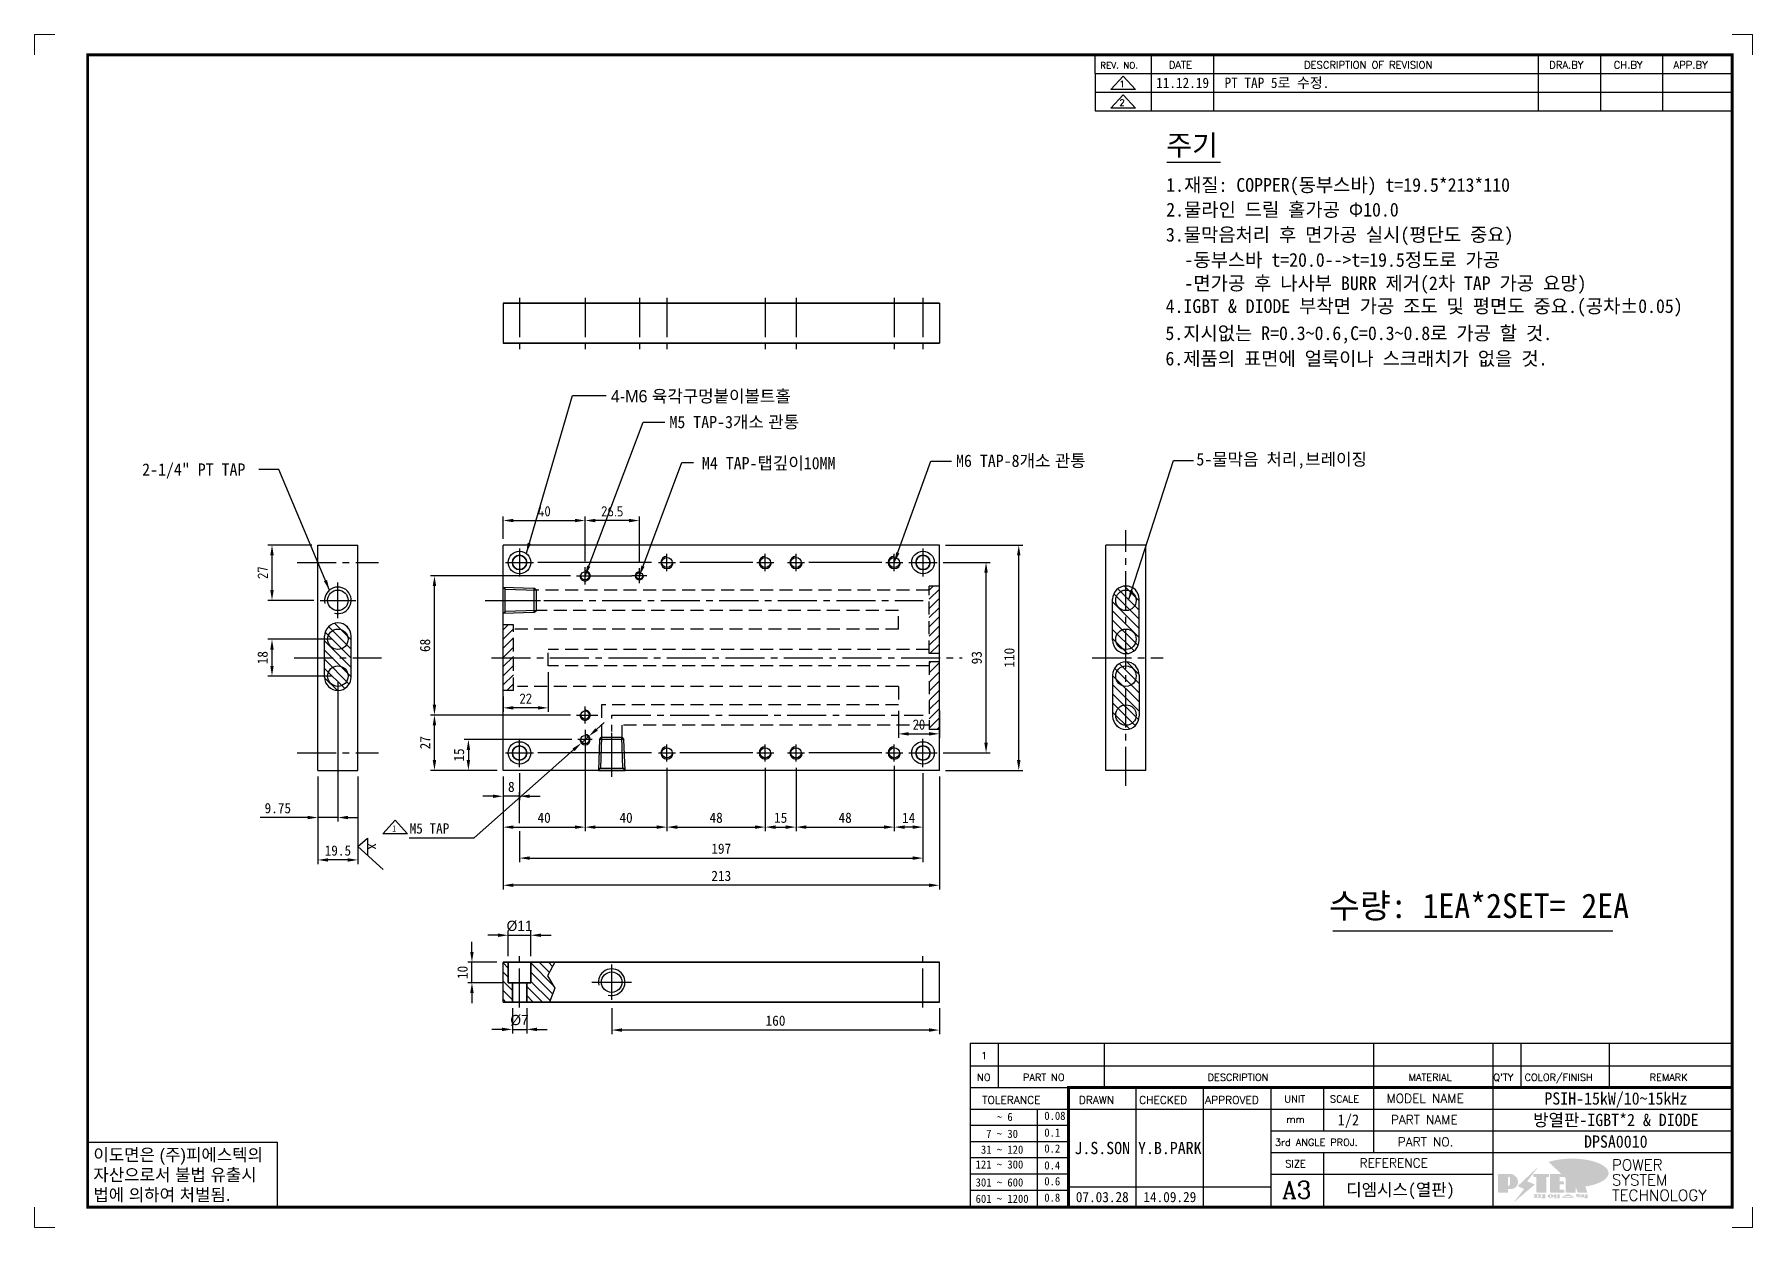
# Model space of a CAD drawing. Header units: millimetres. Extents: x 24815 to 37207, y -9299 to 5469.
# Drawn here: x 25903 to 26742, y -3979 to -3396 of the extents above; entities that cross this region are included whole.
import ezdxf
from ezdxf.enums import TextEntityAlignment as Align

# ---------------------------------------------------------------- set-up
doc = ezdxf.new("R2010")
doc.units = ezdxf.units.MM
for name, pattern in [('CENTER', [50.8, 31.75, -6.35, 6.35, -6.35]), ('CENTER2', [28.575, 19.05, -3.175, 3.175, -3.175]), ('CENTERX2', [101.6, 63.5, -12.7, 12.7, -12.7]), ('HIDDENX2', [19.05, 12.7, -6.35])]:
    doc.linetypes.add(name, pattern=pattern)
for name, color, linetype in [('CENTER', 1, 'CENTER'), ('CL', 1, 'CENTER'), ('FL', 3, 'Continuous'), ('FORMAT-1', 7, 'Continuous'), ('line', 3, 'Continuous')]:
    doc.layers.add(name, color=color, linetype=linetype)
doc.styles.add('h1', font='')
doc.styles.add('HAN', font='')
doc.styles.add('RC', font='ROMANC.SHX')
doc.styles.add('ROMANT', font='romant')
doc.styles.add('RT', font='ROMANT.SHX', dxfattribs={"oblique": 15})
doc.styles.get("Standard").update_dxf_attribs({"font": 'ISOCP.SHX', "bigfont": 'WHGTXT.SHX'})
doc.styles.get('h1').set_extended_font_data('New Gulim')
doc.styles.get('HAN').set_extended_font_data('GulimChe')
doc.dimstyles.new('PSTEK-2', dxfattribs={"dimtxt": 5, "dimasz": 5, "dimexe": 2, "dimexo": 3, "dimgap": 2, "dimtad": 1, "dimtoh": 1, "dimrnd": 0.05, "dimdsep": 46, "dimtxsty": 'Standard', "dimcen": 0, "dimclrt": 3, "dimadec": 1, "dimazin": 2, "dimtfac": 1, "dimtmove": 0, "dimatfit": 3, "dimfxl": 0, "dimtolj": 1, "dimtzin": 0, "dimarcsym": 0})

msp = doc.modelspace()

# ---------------------------------------------------------------- texts
at = {"color": 3, "style": 'HAN'}
for s, height, p in [('주기', 10.08, (26455.367, -3455.333)), ('1.재질: COPPER(동부스바) t=19.5*213*110', 6.72, (26455.367, -3473.049)), ('2.물라인 드릴 홀가공 Φ10.0', 6.72, (26455.367, -3485.113)), ('3.물막음처리 후 면가공 실시(평단도 중요)', 6.72, (26455.248, -3497.32)), ('-동부스바 t=20.0-->t=19.5정도로 가공', 6.72, (26464.291, -3509.624)), ('-면가공 후 나사부 BURR 제거(2차 TAP 가공 요망) ', 6.72, (26464.291, -3521.038)), ('4.IGBT & DIODE 부착면 가공 조도 및 평면도 중요.(공차%%P0.05)', 6.72, (26455.095, -3532.197)), ('5.지시없는 R=0.3~0.6,C=0.3~0.8로 가공 할 것.', 6.72, (26454.981, -3545.425)), ('6.제품의 표면에 얼룩이나 스크래치가 없을 것.', 6.72, (26454.981, -3557.797)), ('2-1/4" PT TAP', 6, (25955.332, -3611.63)), ('5-물막음 처리,브레이징', 6, (26470.076, -3606.629))]:
    msp.add_text(s, height=height, dxfattribs=at).set_placement(p)
at = {"color": 2, "style": 'HAN'}
for s, height, p in [('1', 3, (26077.353, -3785.379)), ('수량: 1EA*2SET= 2EA', 12, (26534.89, -3827.628))]:
    msp.add_text(s, height=height, dxfattribs=at).set_placement(p)
at = {"color": 3, "style": 'HAN'}
msp.add_text('x', height=5, rotation=90, dxfattribs=at).set_placement((26069.512, -3794.277))
at = {"color": 3, "char_height": 6, "attachment_point": 1, "style": 'HAN'}
for s, insert, width in [('{\\fGulim|b0|i0|c129|p49;4-M6 육각구멍붙이볼트홀}', (26184.195, -3569.822), 114.08874), ('M5 TAP-3{\\fGulim|b0|i0|c129|p49;개소 관통}', (26212.794, -3582.439), 84.23072), ('M4 TAP-탭깊이10MM', (26228.649, -3602.533), 84.23072), ('M6 TAP-8{\\fGulim|b0|i0|c129|p49;개소 관통}', (26352.723, -3601.339), 84.23072)]:
    msp.add_mtext(s, dxfattribs=dict(at, insert=insert, width=width))
at = {"color": 3, "insert": (26238.097, -3793.78), "char_height": 5, "attachment_point": 5, "style": 'HAN'}
msp.add_mtext('\\A1;197', dxfattribs=at)

# ---------------------------------------------------------------- blocks, each defined once
blk = doc.blocks.new('t3')
for p, q in [((0, 15.88), (46.25, 15.88)), ((0, 15.88), (0, 0)), ((46.25, 15.88), (46.25, 0)), ((0, 0), (46.25, 0))]:
    blk.add_line(p, q)
at = {"color": 1, "style": 'h1'}
for s, p in [('이도면은 (주)피에스텍의', (1.4, 11.29)), ('자산으로서 불법 유출시', (1.4, 6.41)), ('법에 의하여 처벌됨.', (1.4, 1.52))]:
    blk.add_text(s, height=3, dxfattribs=at).set_placement(p)
blk = doc.blocks.new('new LOGO')
at = {"layer": 'line'}
h = blk.add_hatch(color=1, dxfattribs=at)
h.paths.add_polyline_path([(41.5, 16.4), (54.3, 16.4, 1), (54.3, 82.9), (0, 82.9), (0, -0.1), (41.5, -0.1)])
h.paths.add_polyline_path([(41.5, 27.9), (41.5, 71.9), (43.6, 71.9, -0.414214), (54.6, 60.9), (54.6, 38.9, -0.414214), (43.6, 27.9)], flags=16)
h.paths.add_polyline_path([(214.7, 71.9), (227.5, 71.9), (227.5, 82.9), (159.7, 82.9), (159.7, 71.9), (172.5, 71.9), (172.5, -0.1), (214.7, -0.1)])
h.paths.add_polyline_path([(276, 37.4), (294.8, 37.4), (294.8, 49.1), (276, 49.1), (276, 71.9), (294.8, 71.9), (294.8, 82.9), (234.5, 82.9), (234.5, -0.1), (297, -0.1), (297, 10.9), (276, 10.9)])
h.paths.add_polyline_path([(347.2, 35.2), (359.7, -0.1), (400.5, -0.1), (379.6, 66.8), (399.7, 82.9), (380.6, 82.9), (347.2, 61.6), (347.2, 82.9), (305.5, 82.9), (305.5, -0.1), (347.2, -0.1)])
h = blk.add_hatch(color=250, dxfattribs=at)
h.paths.add_polyline_path([(44.5, 69.4), (46.6, 69.4, -0.129793), (52, 68, 0.221832), (43.6, 71.9), (41.5, 71.9), (41.5, 27.9), (43.6, 27.9, 0.02048), (44.5, 28)], flags=17)
h.paths.add_polyline_path([(44.5, 13.9), (57.3, 13.9, 0.72362), (77.1, 73.9, -0.679777), (54.3, 16.4), (41.5, 16.4), (41.5, -0.1), (3, -0.1), (3, -2.6), (44.5, -2.6)])
h.paths.add_polyline_path([(117.9, 14.2), (71.5, -44.4), (77.1, -39.6), (120.8, 15.6), (92, 28.9), (173.3, 106), (177.5, 111.4), (89.1, 27.6)])
h.paths.add_polyline_path([(162.7, 71.9), (162.7, 69.4), (172.5, 69.4), (172.5, 71.9)], flags=17)
h.paths.add_polyline_path([(217.7, 69.4), (230.5, 69.4), (230.5, 80.4), (227.5, 80.4), (227.5, 71.9), (214.7, 71.9), (214.7, -0.1), (175.5, -0.1), (175.5, -2.6), (217.7, -2.6)])
h.paths.add_polyline_path([(297.8, 46.6), (294.8, 46.6), (294.8, 37.4), (276, 37.4), (276, 10.9), (279, 10.9), (279, 34.9), (297.8, 34.9)])
h.paths.add_polyline_path([(300, 8.4), (297, 8.4), (297, -0.1), (237.5, -0.1), (237.5, -2.6), (300, -2.6)])
h.paths.add_polyline_path([(297.8, 80.4), (294.8, 80.4), (294.8, 71.9), (276, 71.9), (276, 49.1), (279, 49.1), (279, 69.4), (297.8, 69.4)])
h.paths.add_polyline_path([(350.2, 80.4), (347.2, 80.4), (347.2, 61.6), (350.2, 63.5)])
h.paths.add_polyline_path([(350.2, 26.7), (347.2, 35.2), (347.2, -0.1), (308.5, -0.1), (308.5, -2.6), (350.2, -2.6)])
h.paths.add_polyline_path([(402.7, 80.4), (396.5, 80.4), (379.6, 66.8), (400.5, -0.1), (361.8, -0.1), (362.7, -2.6), (403.5, -2.6), (382.6, 64.3)])
blk.add_hatch(color=5, dxfattribs=at).paths.add_polyline_path([(166.3, 35), (131, 49), (180.4, 112.7), (92, 28.9), (120.8, 15.6), (74.4, -43)])
h = blk.add_hatch(color=253, dxfattribs=at)
edge = h.paths.add_edge_path()
edge.add_ellipse((333.9, 86.4), major_axis=(-165.9, 0), ratio=0.39426, start_angle=111.51268, end_angle=334.46902)
edge.add_ellipse((314.1, 81.2), major_axis=(-153.7, 0), ratio=0.40699, start_angle=121.30662, end_angle=327.74369, ccw=False)
edge.add_line((394, 27.8), (394.7, 25.6))
h = blk.add_hatch(color=250, dxfattribs=at)
edge = h.paths.add_edge_path()
edge.add_ellipse((237.8, -17.6), major_axis=(-14.3, 0), ratio=0.526336, start_angle=192.2456, end_angle=269.07481)
edge.add_line((238.1, -10.1), (237.6, -10.1))
edge.add_ellipse((237.8, -17.6), major_axis=(-14.3, 0), ratio=0.526336, start_angle=270.92519, end_angle=449.07481)
edge.add_line((237.6, -25.1), (238.1, -25.1))
edge.add_ellipse((237.8, -17.6), major_axis=(-14.3, 0), ratio=0.526336, start_angle=450.92519, end_angle=527.7544)
edge.add_line((251.7, -19.2), (254.1, -19.2))
edge.add_line((254.1, -19.2), (254.1, -27.1))
edge.add_line((254.1, -27.1), (263.1, -27.1))
edge.add_line((263.1, -27.1), (263.1, -10.1))
edge.add_line((263.1, -10.1), (254.1, -10.1))
edge.add_line((254.1, -10.1), (254.1, -16))
edge.add_line((254.1, -16), (251.7, -16))
h.paths.add_polyline_path([(241, -16.4), (241, -18.7, -1), (234.4, -18.7), (234.4, -16.4, -1)], flags=16)
h.paths.add_polyline_path([(278.2, -10.1), (268.1, -10.1), (268.1, -27.1), (278.2, -27.1)])
h.paths.add_polyline_path([(310.3, -10.1), (310.3, -11.1, -0.157169), (289.3, -17.5), (294, -19.9, 0.128407), (316.3, -15.9, 0.128407), (338.6, -19.9), (343.3, -17.5, -0.157169), (322.2, -11.1), (322.2, -10.1)])
h.paths.add_polyline_path([(342.1, -25.1), (342.1, -22.3), (290.4, -22.3), (290.4, -25.1)])
h.paths.add_polyline_path([(352, -10.1), (352, -16.2, 0.414214), (354, -18.2), (378.7, -18.2), (378.7, -19.6), (390.2, -19.6), (390.2, -10.1), (378.7, -10.1), (378.7, -13.6), (374.7, -13.6), (374.7, -15.1), (378.7, -15.1), (378.7, -16.2), (364.7, -16.2), (364.7, -15.1), (371.2, -15.1), (371.2, -13.6), (364.7, -13.6), (364.7, -12.6), (374.7, -12.6), (374.7, -10.1)])
h.paths.add_polyline_path([(393.8, -10.1), (393.8, -19.6), (405, -19.6), (405, -10.1)])
h.paths.add_polyline_path([(405, -27.1), (405, -20.9), (356.8, -20.9), (356.8, -23), (391.8, -23), (391.8, -27.1)])
h.paths.add_polyline_path([(200.4, -10.1), (200.4, -22.3), (193.2, -22.3), (193.2, -12.6), (196.6, -12.6), (196.6, -10.1), (161, -10.1), (161, -12.6), (164.5, -12.6), (164.5, -22.3), (161, -22.3), (161, -25.1), (200.4, -25.1), (200.4, -27.1), (213.9, -27.1), (213.9, -10.1)])
h.paths.add_polyline_path([(182, -12.6), (175.6, -12.6), (175.6, -22.3), (182, -22.3)], flags=17)
blk = doc.blocks.new('format-3')
at = {"color": 3, "lineweight": 9}
for p, q in [((0, 286.3), (0, 291.3)), ((5, 291.3), (0, 291.3)), ((414.5, 291.3), (419.5, 291.3)), ((419.5, 286.3), (419.5, 291.3)), ((0, 5), (0, 0)), ((419.5, 5), (419.5, 0)), ((5, 0), (0, 0)), ((414.5, 0), (419.5, 0))]:
    blk.add_line(p, q, dxfattribs=at)
at = {"color": 180}
for p, q in [((258.97, 281.75), (258.97, 286.3)), ((272.71, 281.75), (272.71, 286.3)), ((287.94, 281.75), (287.94, 286.3)), ((367.22, 281.75), (367.22, 286.3)), ((382.45, 281.75), (382.45, 286.3)), ((397.61, 281.75), (397.61, 286.3)), ((258.97, 281.75), (414.5, 281.75)), ((228.5, 39.49), (228.5, 5)), ((228.5, 39.49), (414.5, 39.49)), ((235.29, 39.49), (235.29, 34.21)), ((261.24, 34.21), (261.24, 39.49)), ((326.9, 39.49), (326.9, 34.21)), ((356.11, 39.49), (356.11, 34.21)), ((362.93, 39.49), (362.93, 34.21)), ((384.48, 39.49), (384.48, 34.21)), ((228.5, 34.21), (252.48, 34.21)), ((268.96, 5), (268.96, 34.21)), ((285.45, 5), (285.45, 34.21)), ((301.94, 5), (301.94, 34.21)), ((314.72, 34.21), (314.72, 23.65)), ((326.9, 34.21), (326.9, 18.37)), ((356.11, 34.21), (356.11, 5)), ((228.5, 28.93), (252.48, 28.93)), ((244.89, 5.23), (244.89, 28.93)), ((252.48, 28.93), (414.5, 28.93)), ((228.5, 24.98), (252.48, 24.98)), ((228.5, 21.03), (252.48, 21.03)), ((301.94, 23.65), (414.5, 23.65)), ((228.5, 17.08), (252.48, 17.08)), ((301.94, 18.37), (414.5, 18.37)), ((314.72, 18.37), (314.72, 5)), ((228.5, 13.13), (252.48, 13.13)), ((301.94, 13.09), (356.11, 13.09)), ((228.5, 9.18), (252.48, 9.18)), ((252.48, 9.95), (301.94, 9.95))]:
    blk.add_line(p, q, dxfattribs=at)
at = {"const_width": 0.7}
blk.add_lwpolyline([(252.48, 5), (252.48, 34.21), (414.5, 34.21)], dxfattribs=at)
at = {"layer": 'FORMAT-1', "const_width": 0.7}
blk.add_lwpolyline([(13, 5), (13, 286.3), (414.5, 286.3), (414.5, 5)], close=True, dxfattribs=at)
blk.add_blockref('t3', (13, 5))
at = {"xscale": 0.05400000000000027, "yscale": 0.05400000000000027, "zscale": 0.05400000000000027}
blk.add_blockref('new LOGO', (357.35, 8.65), dxfattribs=at)
at = {"color": 2}
for s, height, style, p in [('REV. NO.', 1.56, 'RC', (260.23, 282.95)), ('DATE', 1.788, 'RC', (276.95, 282.94)), ('DESCRIPTION OF REVISION', 1.7875, 'RC', (309.98, 282.94)), ('DRA.BY', 1.788, 'RC', (369.83, 282.94)), ('CH.BY', 1.788, 'RC', (385.59, 282.94)), ('APP.BY', 1.788, 'RC', (400.18, 282.94)), ('COLOR/FINISH', 1.7424, 'RC', (363.8, 35.83)), ('NO', 1.742, 'RC', (230.16, 35.83)), ('PART NO', 1.742, 'RC', (241.36, 35.83)), ('DESCRIPTION', 1.7424, 'RC', (286.43, 35.83)), ('MATERIAL', 1.742, 'RC', (335.52, 35.83)), ("Q'TY", 1.742, 'RC', (356.17, 35.83)), ('REMARK', 1.742, 'RC', (394.37, 35.83)), (' TOLERANCE', 1.9, 'RC', (230.11, 30.22)), ('DRAWN', 1.9, 'RC', (255, 30.22)), ('CHECKED', 1.9, 'RC', (269.71, 30.22)), ('APPROVED', 1.9, 'RC', (285.8, 30.22)), ('UNIT', 1.742, 'RC', (305.19, 30.55)), ('SCALE', 1.742, 'RC', (316.32, 30.55)), ('MODEL NAME', 2.178, 'RC', (330.12, 30.46)), ('    ~ 6', 2, 'HAN', (229.8, 26.03)), ('0.08', 2, 'HAN', (246.57, 26.31)), ('mm', 1.742, 'RC', (305.67, 25.56)), ('PART NAME', 2.178, 'RC', (331.17, 25.24)), ('  7 ~ 30', 2, 'HAN', (229.8, 21.91)), ('0.1', 2, 'HAN', (246.57, 22.2)), ('3rd ANGLE PROJ.', 1.7424, 'RC', (302.87, 19.97)), ('PART NO.', 2.178, 'RC', (332.84, 19.85)), (' 31 ~ 120', 2, 'HAN', (229.8, 18.04)), ('0.2', 2, 'HAN', (246.57, 18.32)), ('REFERENCE', 2.178, 'RC', (323.52, 14.69)), ('121 ~ 300', 2, 'HAN', (229.8, 14.42)), ('0.4', 2, 'HAN', (246.57, 14.2)), ('SIZE', 1.742, 'RC', (305.39, 14.71)), ('301 ~ 600', 2, 'HAN', (229.8, 10.04)), ('0.6', 2, 'HAN', (246.57, 10.32)), ('601 ~ 1200', 2, 'HAN', (229.8, 6.05)), ('0.8', 2, 'HAN', (246.57, 6.33))]:
    blk.add_text(s, height=height, dxfattribs=dict(at, style=style)).set_placement(p)
at = {"style": 'ROMANT'}
for s, p in [('POWER', (385.15, 13.96)), ('SYSTEM', (385.15, 10.31)), ('TECHNOLOGY', (385.15, 6.56))]:
    blk.add_text(s, height=2.7, dxfattribs=at).set_placement(p)
at = {"color": 2, "lineweight": 25, "style": 'RC'}
blk.add_text('A3', height=4.182, dxfattribs=at).set_placement((304.61, 7.14))
at = {"style": 'HAN'}
for tag, height, p in [('MODEL-NAME', 3, (386.1, 31.53)), ('SCALE', 2.7, (320.81, 26.29)), ('PART-NAME', 3, (386.1, 26.29)), ('CH-BY', 3, (277.21, 19.44)), ('PART-NO', 3, (386.1, 21.01)), ('DRA-BY', 3, (260.72, 19.44)), ('APP-BY', 3, (293.7, 19.44)), ('DRA-DATE', 2.5, (260.72, 7.47)), ('CH-DATE', 2.5, (277.21, 7.47)), ('APP-DATE', 2.5, (293.7, 7.47)), ('관련업체', 3, (333.52, 9.26))]:
    blk.add_attdef(tag, text='', height=height, dxfattribs=at).set_placement(p, align=Align.MIDDLE_CENTER)
blk = doc.blocks.new('no3')
at = {"color": 180}
for p, q in [((0, 5.5), (0, 0)), ((0, 5.5), (186, 5.5)), ((6.79, 5.5), (6.79, 0)), ((32.74, 0.11), (32.74, 5.5)), ((98.4, 5.5), (98.4, 0)), ((127.61, 5.5), (127.61, 0)), ((134.43, 5.5), (134.43, 0)), ((155.98, 5.5), (155.98, 0))]:
    blk.add_line(p, q, dxfattribs=at)
at = {"color": 2, "style": 'HAN'}
for tag, p in [('PART-NO', (19.76, 2.75)), ('MATERIAL', (111.38, 2.75)), ("Q'TY", (131.02, 2.75)), ('COLOR/FINISH', (145.2, 2.75)), ('REMARK', (170.76, 2.75))]:
    blk.add_attdef(tag, text='', height=2.9, dxfattribs=at).set_placement(p, align=Align.MIDDLE_CENTER)
blk.add_attdef('DESCRIPTION', text='', height=2.9, dxfattribs=at).set_placement((34.51, 2.75), align=Align.MIDDLE_LEFT)
at = {"color": 2, "style": 'RT', "oblique": 15}
blk.add_attdef('NO', text='', height=1.74, dxfattribs=at).set_placement((3.38, 2.51), align=Align.MIDDLE_CENTER)
blk = doc.blocks.new('re3')
at = {"color": 180}
for p, q in [((0, 0), (0, -4.55)), ((6.87, -0.64), (3.86, -3.91)), ((9.88, -3.91), (3.86, -3.91)), ((6.87, -0.64), (9.88, -3.91)), ((13.74, -4.55), (13.74, 0)), ((28.97, -4.55), (28.97, 0)), ((108.25, -4.55), (108.25, 0)), ((123.49, -4.55), (123.49, 0)), ((138.64, -4.55), (138.64, 0)), ((0, -4.55), (155.53, -4.55))]:
    blk.add_line(p, q, dxfattribs=at)
at = {"color": 2, "style": 'RC', "oblique": 15}
blk.add_attdef('REV.NO', text='', height=1.56, dxfattribs=at).set_placement((6.59, -2.56), align=Align.MIDDLE_CENTER)
blk.add_attdef('-1', text='', height=1.56, dxfattribs=at).set_placement((9.37, -1.66), align=Align.MIDDLE_LEFT)
at = {"color": 2, "style": 'HAN'}
for tag, p in [('REV.-DATE', (21.36, -2.28)), ('DRA.BY', (115.87, -2.28)), ('CH.BY', (131.07, -2.28)), ('APP.BY', (147.09, -2.28))]:
    blk.add_attdef(tag, text='', height=2.5, dxfattribs=at).set_placement(p, align=Align.MIDDLE_CENTER)
blk.add_attdef('DESCRIPTION-OF-REVISION', text='', height=2.5, dxfattribs=at).set_placement((31.61, -2.28), align=Align.MIDDLE_LEFT)
blk = doc.blocks.new('345HB45B656')
at = {"color": 1, "linetype": 'CENTER', "ltscale": 3}
blk.add_line((10374.84, 3600.27), (10353.37, 3600.27), dxfattribs=at)
for p, q in [((10356.66, 3606.27), (10355.44, 3605.24)), ((10355.44, 3605.24), (10355.44, 3595.27)), ((10356.66, 3606.27), (10371.66, 3606.77)), ((10356.66, 3594.27), (10356.66, 3606.27)), ((10370.66, 3606.71), (10370.66, 3593.84)), ((10371.66, 3606.77), (10371.66, 3593.77)), ((10355.44, 3595.27), (10356.66, 3594.27)), ((10371.66, 3593.77), (10356.66, 3594.27))]:
    blk.add_line(p, q)
at = {"color": 3}
for p, q in [((10355.44, 3605.24), (10370.66, 3605.71)), ((10371.66, 3606.77), (10370.66, 3605.71)), ((10370.66, 3594.84), (10355.44, 3595.31)), ((10370.66, 3594.84), (10371.66, 3593.77))]:
    blk.add_line(p, q, dxfattribs=at)
blk = doc.blocks.new('*D630')
at = {"color": 0, "lineweight": -2}
for p, q in [((26136.1, -3871.68), (26136.1, -3883.99)), ((26143.1, -3871.68), (26143.1, -3883.99)), ((26131.1, -3881.99), (26126.1, -3881.99)), ((26136.1, -3881.99), (26143.1, -3881.99)), ((26148.1, -3881.99), (26153.1, -3881.99))]:
    blk.add_line(p, q, dxfattribs=at)
at = {"color": 0}
for points in [[(26131.1, -3881.15), (26131.1, -3882.82), (26136.1, -3881.99)], [(26148.1, -3881.15), (26148.1, -3882.82), (26143.1, -3881.99)]]:
    blk.add_solid(points, dxfattribs=at)
at = {"layer": 'Defpoints', "color": 0}
for p in [(26136.1, -3868.68), (26143.1, -3868.68), (26143.1, -3881.99)]:
    blk.add_point(p, dxfattribs=at)
at = {"color": 3, "insert": (26139.6, -3877.49), "char_height": 5, "attachment_point": 5, "style": 'HAN'}
blk.add_mtext('\\A1;{\\f??|b0|i0|c0|p49;%%C7}', dxfattribs=at)
blk = doc.blocks.new('*D657')
at = {"color": 0, "lineweight": -2}
for p, q in [((26116.36, -3844.18), (26116.36, -3839.18)), ((26128.59, -3849.18), (26114.36, -3849.18)), ((26116.36, -3859.18), (26116.36, -3849.18)), ((26131.11, -3859.18), (26114.36, -3859.18)), ((26116.36, -3864.18), (26116.36, -3869.18))]:
    blk.add_line(p, q, dxfattribs=at)
at = {"color": 0}
for points in [[(26115.52, -3844.18), (26117.19, -3844.18), (26116.36, -3849.18)], [(26115.52, -3864.18), (26117.19, -3864.18), (26116.36, -3859.18)]]:
    blk.add_solid(points, dxfattribs=at)
at = {"layer": 'Defpoints', "color": 0}
for p in [(26116.36, -3849.18), (26131.59, -3849.18), (26134.11, -3859.18)]:
    blk.add_point(p, dxfattribs=at)
at = {"color": 3, "insert": (26111.79, -3854.18), "char_height": 5, "attachment_point": 5, "rotation": 90, "style": 'HAN'}
blk.add_mtext('\\A1;10', dxfattribs=at)
blk = doc.blocks.new('*D631')
at = {"color": 0, "lineweight": -2}
for p, q in [((26134.1, -3846.18), (26134.1, -3834.02)), ((26145.1, -3846.18), (26145.1, -3834.02)), ((26129.1, -3836.02), (26124.1, -3836.02)), ((26134.1, -3836.02), (26145.1, -3836.02)), ((26150.1, -3836.02), (26155.1, -3836.02))]:
    blk.add_line(p, q, dxfattribs=at)
at = {"color": 0}
for points in [[(26129.1, -3835.18), (26129.1, -3836.85), (26134.1, -3836.02)], [(26150.1, -3835.18), (26150.1, -3836.85), (26145.1, -3836.02)]]:
    blk.add_solid(points, dxfattribs=at)
at = {"layer": 'Defpoints', "color": 0}
for p in [(26145.1, -3836.02), (26134.1, -3849.18), (26145.1, -3849.18)]:
    blk.add_point(p, dxfattribs=at)
at = {"color": 3, "insert": (26139.6, -3831.52), "char_height": 5, "attachment_point": 5, "style": 'HAN'}
blk.add_mtext('\\A1;{\\f??|b0|i0|c0|p49;%%C11}', dxfattribs=at)
blk = doc.blocks.new('*D658')
at = {"color": 0, "lineweight": -2}
for p, q in [((26184.59, -3871.68), (26184.59, -3884.32)), ((26344.59, -3871.68), (26344.59, -3884.32)), ((26339.59, -3882.32), (26189.59, -3882.32))]:
    blk.add_line(p, q, dxfattribs=at)
at = {"color": 0}
for points in [[(26189.59, -3881.48), (26189.59, -3883.15), (26184.59, -3882.32)], [(26339.59, -3881.48), (26339.59, -3883.15), (26344.59, -3882.32)]]:
    blk.add_solid(points, dxfattribs=at)
at = {"layer": 'Defpoints', "color": 0}
for p in [(26184.59, -3868.68), (26344.59, -3868.68), (26184.59, -3882.32)]:
    blk.add_point(p, dxfattribs=at)
at = {"color": 3, "insert": (26264.59, -3877.75), "char_height": 5, "attachment_point": 5, "style": 'HAN'}
blk.add_mtext('\\A1;160', dxfattribs=at)
blk = doc.blocks.new('*D632')
at = {"color": 0, "lineweight": -2}
for p, q in [((26171.61, -3747.7), (26171.61, -3785.23)), ((26211.6, -3754.2), (26211.6, -3785.23)), ((26176.61, -3783.23), (26206.6, -3783.23))]:
    blk.add_line(p, q, dxfattribs=at)
at = {"color": 0}
for points in [[(26176.61, -3782.4), (26176.61, -3784.07), (26171.61, -3783.23)], [(26206.6, -3782.4), (26206.6, -3784.07), (26211.6, -3783.23)]]:
    blk.add_solid(points, dxfattribs=at)
at = {"layer": 'Defpoints', "color": 0}
for p in [(26171.61, -3744.7), (26211.6, -3751.2), (26211.6, -3783.23)]:
    blk.add_point(p, dxfattribs=at)
at = {"color": 3, "insert": (26191.61, -3778.67), "char_height": 5, "attachment_point": 5, "style": 'HAN'}
blk.add_mtext('\\A1;40', dxfattribs=at)
blk = doc.blocks.new('*D633')
at = {"color": 0, "lineweight": -2}
for p, q in [((26131.6, -3758.51), (26131.6, -3813.62)), ((26344.6, -3758.51), (26344.6, -3813.62)), ((26339.6, -3811.62), (26136.6, -3811.62))]:
    blk.add_line(p, q, dxfattribs=at)
at = {"color": 0}
for points in [[(26136.6, -3810.78), (26136.6, -3812.45), (26131.6, -3811.62)], [(26339.6, -3810.78), (26339.6, -3812.45), (26344.6, -3811.62)]]:
    blk.add_solid(points, dxfattribs=at)
at = {"layer": 'Defpoints', "color": 0}
for p in [(26131.6, -3755.51), (26344.6, -3755.51), (26131.6, -3811.62)]:
    blk.add_point(p, dxfattribs=at)
at = {"color": 3, "insert": (26238.11, -3807.05), "char_height": 5, "attachment_point": 5, "style": 'HAN'}
blk.add_mtext('\\A1;213', dxfattribs=at)
blk = doc.blocks.new('*D634')
at = {"color": 0, "lineweight": -2}
for p, q in [((26171.61, -3735.7), (26171.61, -3785.23)), ((26131.6, -3758.51), (26131.6, -3785.23)), ((26136.6, -3783.23), (26166.61, -3783.23))]:
    blk.add_line(p, q, dxfattribs=at)
at = {"color": 0}
for points in [[(26136.6, -3782.4), (26136.6, -3784.07), (26131.6, -3783.23)], [(26166.61, -3782.4), (26166.61, -3784.07), (26171.61, -3783.23)]]:
    blk.add_solid(points, dxfattribs=at)
at = {"layer": 'Defpoints', "color": 0}
for p in [(26171.61, -3732.7), (26131.6, -3755.51), (26171.61, -3783.23)]:
    blk.add_point(p, dxfattribs=at)
at = {"color": 3, "insert": (26151.61, -3778.67), "char_height": 5, "attachment_point": 5, "style": 'HAN'}
blk.add_mtext('\\A1;40', dxfattribs=at)
blk = doc.blocks.new('*D635')
at = {"color": 0, "lineweight": -2}
for p, q in [((26131.6, -3758.51), (26131.6, -3770.14)), ((26139.6, -3756.88), (26139.6, -3770.14)), ((26126.6, -3768.14), (26121.6, -3768.14)), ((26139.6, -3768.14), (26131.6, -3768.14)), ((26144.6, -3768.14), (26149.6, -3768.14))]:
    blk.add_line(p, q, dxfattribs=at)
at = {"color": 0}
for points in [[(26126.6, -3767.31), (26126.6, -3768.98), (26131.6, -3768.14)], [(26144.6, -3767.31), (26144.6, -3768.98), (26139.6, -3768.14)]]:
    blk.add_solid(points, dxfattribs=at)
at = {"layer": 'Defpoints', "color": 0}
for p in [(26131.6, -3755.51), (26139.6, -3753.88), (26131.6, -3768.14)]:
    blk.add_point(p, dxfattribs=at)
at = {"color": 3, "insert": (26135.6, -3763.59), "char_height": 5, "attachment_point": 5, "style": 'HAN'}
blk.add_mtext('\\A1;8', dxfattribs=at)
blk = doc.blocks.new('*D636')
at = {"color": 0, "lineweight": -2}
for p, q in [((26259.6, -3754.2), (26259.6, -3785.23)), ((26274.6, -3754.2), (26274.6, -3785.23)), ((26264.6, -3783.23), (26269.6, -3783.23))]:
    blk.add_line(p, q, dxfattribs=at)
at = {"color": 0}
for points in [[(26264.6, -3782.4), (26264.6, -3784.07), (26259.6, -3783.23)], [(26269.6, -3782.4), (26269.6, -3784.07), (26274.6, -3783.23)]]:
    blk.add_solid(points, dxfattribs=at)
at = {"layer": 'Defpoints', "color": 0}
for p in [(26259.6, -3751.2), (26274.6, -3751.2), (26274.6, -3783.23)]:
    blk.add_point(p, dxfattribs=at)
at = {"color": 3, "insert": (26267.1, -3778.67), "char_height": 5, "attachment_point": 5, "style": 'HAN'}
blk.add_mtext('\\A1;15', dxfattribs=at)
blk = doc.blocks.new('*D637')
at = {"color": 0, "lineweight": -2}
for p, q in [((26274.6, -3754.2), (26274.6, -3785.23)), ((26322.6, -3753.26), (26322.6, -3785.23)), ((26279.6, -3783.23), (26317.6, -3783.23))]:
    blk.add_line(p, q, dxfattribs=at)
at = {"color": 0}
for points in [[(26279.6, -3782.4), (26279.6, -3784.07), (26274.6, -3783.23)], [(26317.6, -3782.4), (26317.6, -3784.07), (26322.6, -3783.23)]]:
    blk.add_solid(points, dxfattribs=at)
at = {"layer": 'Defpoints', "color": 0}
for p in [(26322.6, -3750.26), (26274.6, -3751.2), (26322.6, -3783.23)]:
    blk.add_point(p, dxfattribs=at)
at = {"color": 3, "insert": (26298.6, -3778.67), "char_height": 5, "attachment_point": 5, "style": 'HAN'}
blk.add_mtext('\\A1;48', dxfattribs=at)
blk = doc.blocks.new('*D638')
at = {"color": 0, "lineweight": -2}
for p, q in [((26211.6, -3754.2), (26211.6, -3785.23)), ((26259.6, -3754.2), (26259.6, -3785.23)), ((26216.6, -3783.23), (26254.6, -3783.23))]:
    blk.add_line(p, q, dxfattribs=at)
at = {"color": 0}
for points in [[(26216.6, -3782.4), (26216.6, -3784.07), (26211.6, -3783.23)], [(26254.6, -3782.4), (26254.6, -3784.07), (26259.6, -3783.23)]]:
    blk.add_solid(points, dxfattribs=at)
at = {"layer": 'Defpoints', "color": 0}
for p in [(26211.6, -3751.2), (26259.6, -3751.2), (26259.6, -3783.23)]:
    blk.add_point(p, dxfattribs=at)
at = {"color": 3, "insert": (26235.6, -3778.67), "char_height": 5, "attachment_point": 5, "style": 'HAN'}
blk.add_mtext('\\A1;48', dxfattribs=at)
blk = doc.blocks.new('*D639')
at = {"color": 0, "lineweight": -2}
for p, q in [((26322.6, -3753.26), (26322.6, -3785.23)), ((26336.6, -3756.88), (26336.6, -3785.23)), ((26331.6, -3783.23), (26327.6, -3783.23))]:
    blk.add_line(p, q, dxfattribs=at)
at = {"color": 0}
for points in [[(26327.6, -3782.4), (26327.6, -3784.07), (26322.6, -3783.23)], [(26331.6, -3782.4), (26331.6, -3784.07), (26336.6, -3783.23)]]:
    blk.add_solid(points, dxfattribs=at)
at = {"layer": 'Defpoints', "color": 0}
for p in [(26322.6, -3750.26), (26336.6, -3753.88), (26322.6, -3783.23)]:
    blk.add_point(p, dxfattribs=at)
at = {"color": 3, "insert": (26329.6, -3778.67), "char_height": 5, "attachment_point": 5, "style": 'HAN'}
blk.add_mtext('\\A1;14', dxfattribs=at)
blk = doc.blocks.new('*D659')
at = {"color": 0, "lineweight": -2}
for p, q in [((26164.42, -3728.51), (26096.05, -3728.51)), ((26098.05, -3750.51), (26098.05, -3733.51)), ((26128.6, -3755.51), (26096.05, -3755.51))]:
    blk.add_line(p, q, dxfattribs=at)
at = {"color": 0}
for points in [[(26097.22, -3733.51), (26098.88, -3733.51), (26098.05, -3728.51)], [(26097.22, -3750.51), (26098.88, -3750.51), (26098.05, -3755.51)]]:
    blk.add_solid(points, dxfattribs=at)
at = {"layer": 'Defpoints', "color": 0}
for p in [(26098.05, -3728.51), (26167.42, -3728.51), (26131.6, -3755.51)]:
    blk.add_point(p, dxfattribs=at)
at = {"color": 3, "insert": (26093.49, -3742.01), "char_height": 5, "attachment_point": 5, "rotation": 90, "style": 'HAN'}
blk.add_mtext('\\A1;27', dxfattribs=at)
blk = doc.blocks.new('*D660')
at = {"color": 0, "lineweight": -2}
for p, q in [((26164.42, -3660.51), (26096.06, -3660.51)), ((26098.06, -3723.51), (26098.06, -3665.51)), ((26164.42, -3728.51), (26096.06, -3728.51))]:
    blk.add_line(p, q, dxfattribs=at)
at = {"color": 0}
for points in [[(26097.22, -3665.51), (26098.89, -3665.51), (26098.06, -3660.51)], [(26097.22, -3723.51), (26098.89, -3723.51), (26098.06, -3728.51)]]:
    blk.add_solid(points, dxfattribs=at)
at = {"layer": 'Defpoints', "color": 0}
for p in [(26098.06, -3660.51), (26167.42, -3660.51), (26167.42, -3728.51)]:
    blk.add_point(p, dxfattribs=at)
at = {"color": 3, "insert": (26093.5, -3694.51), "char_height": 5, "attachment_point": 5, "rotation": 90, "style": 'HAN'}
blk.add_mtext('\\A1;68', dxfattribs=at)
blk = doc.blocks.new('*D640')
at = {"color": 0, "lineweight": -2}
for p, q in [((26346.47, -3654.01), (26369.39, -3654.01)), ((26367.39, -3742.01), (26367.39, -3659.01)), ((26346.47, -3747.01), (26369.39, -3747.01))]:
    blk.add_line(p, q, dxfattribs=at)
at = {"color": 0}
for points in [[(26366.56, -3659.01), (26368.23, -3659.01), (26367.39, -3654.01)], [(26366.56, -3742.01), (26368.23, -3742.01), (26367.39, -3747.01)]]:
    blk.add_solid(points, dxfattribs=at)
at = {"layer": 'Defpoints', "color": 0}
for p in [(26343.47, -3654.01), (26367.39, -3654.01), (26343.47, -3747.01)]:
    blk.add_point(p, dxfattribs=at)
at = {"color": 3, "insert": (26362.84, -3700.51), "char_height": 5, "attachment_point": 5, "rotation": 90, "style": 'HAN'}
blk.add_mtext('\\A1;93', dxfattribs=at)
blk = doc.blocks.new('*D641')
at = {"color": 0, "lineweight": -2}
for p, q in [((26347.6, -3645.51), (26385.36, -3645.51)), ((26383.36, -3750.51), (26383.36, -3650.51)), ((26347.6, -3755.51), (26385.36, -3755.51))]:
    blk.add_line(p, q, dxfattribs=at)
at = {"color": 0}
for points in [[(26382.52, -3650.51), (26384.19, -3650.51), (26383.36, -3645.51)], [(26382.52, -3750.51), (26384.19, -3750.51), (26383.36, -3755.51)]]:
    blk.add_solid(points, dxfattribs=at)
at = {"layer": 'Defpoints', "color": 0}
for p in [(26344.6, -3645.51), (26383.36, -3645.51), (26344.6, -3755.51)]:
    blk.add_point(p, dxfattribs=at)
at = {"color": 3, "insert": (26378.79, -3700.51), "char_height": 5, "attachment_point": 5, "rotation": 90, "style": 'HAN'}
blk.add_mtext('\\A1;110', dxfattribs=at)
blk = doc.blocks.new('*D642')
at = {"color": 0, "lineweight": -2}
for p, q in [((26047.9, -3691.51), (26016.73, -3691.51)), ((26018.73, -3696.51), (26018.73, -3704.51)), ((26047.9, -3709.51), (26016.73, -3709.51))]:
    blk.add_line(p, q, dxfattribs=at)
at = {"color": 0}
for points in [[(26017.9, -3696.51), (26019.56, -3696.51), (26018.73, -3691.51)], [(26017.9, -3704.51), (26019.56, -3704.51), (26018.73, -3709.51)]]:
    blk.add_solid(points, dxfattribs=at)
at = {"layer": 'Defpoints', "color": 0}
for p in [(26050.9, -3691.51), (26018.73, -3709.51), (26050.9, -3709.51)]:
    blk.add_point(p, dxfattribs=at)
at = {"color": 3, "insert": (26014.16, -3700.51), "char_height": 5, "attachment_point": 5, "rotation": 90, "style": 'HAN'}
blk.add_mtext('\\A1;18', dxfattribs=at)
blk = doc.blocks.new('*D643')
at = {"color": 0, "lineweight": -2}
for p, q in [((26041.15, -3758.51), (26041.15, -3801.25)), ((26060.65, -3758.51), (26060.65, -3801.25)), ((26055.65, -3799.25), (26046.15, -3799.25))]:
    blk.add_line(p, q, dxfattribs=at)
at = {"color": 0}
for points in [[(26046.15, -3798.42), (26046.15, -3800.09), (26041.15, -3799.25)], [(26055.65, -3798.42), (26055.65, -3800.09), (26060.65, -3799.25)]]:
    blk.add_solid(points, dxfattribs=at)
at = {"layer": 'Defpoints', "color": 0}
for p in [(26041.15, -3755.51), (26060.65, -3755.51), (26041.15, -3799.25)]:
    blk.add_point(p, dxfattribs=at)
at = {"color": 3, "insert": (26050.9, -3794.69), "char_height": 5, "attachment_point": 5, "style": 'HAN'}
blk.add_mtext('\\A1;19.5', dxfattribs=at)
blk = doc.blocks.new('*D644')
at = {"color": 0, "lineweight": -2}
for p, q in [((26050.9, -3712.51), (26050.9, -3780.55)), ((26041.15, -3758.51), (26041.15, -3780.55)), ((26036.15, -3778.55), (26012.99, -3778.55)), ((26050.9, -3778.55), (26041.15, -3778.55)), ((26055.9, -3778.55), (26060.9, -3778.55))]:
    blk.add_line(p, q, dxfattribs=at)
at = {"color": 0}
for points in [[(26036.15, -3777.72), (26036.15, -3779.38), (26041.15, -3778.55)], [(26055.9, -3777.72), (26055.9, -3779.38), (26050.9, -3778.55)]]:
    blk.add_solid(points, dxfattribs=at)
at = {"layer": 'Defpoints', "color": 0}
for p in [(26050.9, -3709.51), (26041.15, -3755.51), (26041.15, -3778.55)]:
    blk.add_point(p, dxfattribs=at)
at = {"color": 3, "insert": (26021.57, -3773.99), "char_height": 5, "attachment_point": 5, "style": 'HAN'}
blk.add_mtext('\\A1;9.75', dxfattribs=at)
blk = doc.blocks.new('*D661')
at = {"color": 0, "lineweight": -2}
for p, q in [((26038.15, -3645.51), (26016.73, -3645.51)), ((26018.73, -3650.51), (26018.73, -3667.51)), ((26039.2, -3672.51), (26016.73, -3672.51))]:
    blk.add_line(p, q, dxfattribs=at)
at = {"color": 0}
for points in [[(26017.9, -3650.51), (26019.56, -3650.51), (26018.73, -3645.51)], [(26017.9, -3667.51), (26019.56, -3667.51), (26018.73, -3672.51)]]:
    blk.add_solid(points, dxfattribs=at)
at = {"layer": 'Defpoints', "color": 0}
for p in [(26041.15, -3645.51), (26018.73, -3672.51), (26042.2, -3672.51)]:
    blk.add_point(p, dxfattribs=at)
at = {"color": 3, "insert": (26014.23, -3659.01), "char_height": 5, "attachment_point": 5, "rotation": 90}
blk.add_mtext('\\A1;27', dxfattribs=at)
blk = doc.blocks.new('*D662')
at = {"color": 0, "lineweight": -2}
for p, q in [((26131.6, -3642.51), (26131.6, -3631.54)), ((26171.61, -3653.32), (26171.61, -3631.54)), ((26136.6, -3633.54), (26166.61, -3633.54))]:
    blk.add_line(p, q, dxfattribs=at)
at = {"color": 0}
for points in [[(26136.6, -3632.71), (26136.6, -3634.38), (26131.6, -3633.54)], [(26166.61, -3632.71), (26166.61, -3634.38), (26171.61, -3633.54)]]:
    blk.add_solid(points, dxfattribs=at)
at = {"layer": 'Defpoints', "color": 0}
for p in [(26171.61, -3633.54), (26131.6, -3645.51), (26171.61, -3656.32)]:
    blk.add_point(p, dxfattribs=at)
at = {"color": 3, "insert": (26151.61, -3629.04), "char_height": 5, "attachment_point": 5}
blk.add_mtext('\\A1;40', dxfattribs=at)
blk = doc.blocks.new('*D663')
at = {"color": 0, "lineweight": -2}
for p, q in [((26153.6, -3707.51), (26153.6, -3727)), ((26131.6, -3719.51), (26131.6, -3727)), ((26148.6, -3725), (26136.6, -3725))]:
    blk.add_line(p, q, dxfattribs=at)
at = {"color": 0}
for points in [[(26136.6, -3724.17), (26136.6, -3725.84), (26131.6, -3725)], [(26148.6, -3724.17), (26148.6, -3725.84), (26153.6, -3725)]]:
    blk.add_solid(points, dxfattribs=at)
at = {"layer": 'Defpoints', "color": 0}
for p in [(26153.6, -3704.51), (26131.6, -3716.51), (26131.6, -3725)]:
    blk.add_point(p, dxfattribs=at)
at = {"color": 3, "insert": (26142.6, -3720.5), "char_height": 5, "attachment_point": 5}
blk.add_mtext('\\A1;22', dxfattribs=at)
blk = doc.blocks.new('*D664')
at = {"color": 0, "lineweight": -2}
for p, q in [((26324.6, -3726.51), (26324.6, -3739.69)), ((26344.6, -3726.51), (26344.6, -3739.69)), ((26329.6, -3737.69), (26339.6, -3737.69))]:
    blk.add_line(p, q, dxfattribs=at)
at = {"color": 0}
for points in [[(26329.6, -3736.86), (26329.6, -3738.52), (26324.6, -3737.69)], [(26339.6, -3736.86), (26339.6, -3738.52), (26344.6, -3737.69)]]:
    blk.add_solid(points, dxfattribs=at)
at = {"layer": 'Defpoints', "color": 0}
for p in [(26324.6, -3723.51), (26344.6, -3723.51), (26344.6, -3737.69)]:
    blk.add_point(p, dxfattribs=at)
at = {"color": 3, "insert": (26334.6, -3733.19), "char_height": 5, "attachment_point": 5}
blk.add_mtext('\\A1;20', dxfattribs=at)
blk = doc.blocks.new('*D654')
at = {"color": 0, "lineweight": -2}
for p, q in [((26165.11, -3740.51), (26112.63, -3740.51)), ((26114.63, -3745.51), (26114.63, -3750.51)), ((26128.6, -3755.51), (26112.63, -3755.51))]:
    blk.add_line(p, q, dxfattribs=at)
at = {"color": 0}
for points in [[(26113.8, -3745.51), (26115.46, -3745.51), (26114.63, -3740.51)], [(26113.8, -3750.51), (26115.46, -3750.51), (26114.63, -3755.51)]]:
    blk.add_solid(points, dxfattribs=at)
at = {"layer": 'Defpoints', "color": 0}
for p in [(26168.11, -3740.51), (26114.63, -3755.51), (26131.6, -3755.51)]:
    blk.add_point(p, dxfattribs=at)
at = {"color": 3, "insert": (26110.06, -3748.01), "char_height": 5, "attachment_point": 5, "rotation": 90, "style": 'HAN'}
blk.add_mtext('\\A1;15', dxfattribs=at)
blk = doc.blocks.new('*D655')
at = {"color": 0, "lineweight": -2}
for p, q in [((26171.61, -3653.32), (26171.61, -3631.54)), ((26198.1, -3653.85), (26198.1, -3631.54)), ((26193.1, -3633.54), (26176.61, -3633.54))]:
    blk.add_line(p, q, dxfattribs=at)
at = {"color": 0}
for points in [[(26176.61, -3632.71), (26176.61, -3634.38), (26171.61, -3633.54)], [(26193.1, -3632.71), (26193.1, -3634.38), (26198.1, -3633.54)]]:
    blk.add_solid(points, dxfattribs=at)
at = {"layer": 'Defpoints', "color": 0}
for p in [(26171.61, -3633.54), (26171.61, -3656.32), (26198.1, -3656.85)]:
    blk.add_point(p, dxfattribs=at)
at = {"color": 3, "insert": (26184.86, -3629.04), "char_height": 5, "attachment_point": 5}
blk.add_mtext('\\A1;26.5', dxfattribs=at)
blk = doc.blocks.new('*D656')
at = {"color": 0, "lineweight": -2}
for p, q in [((26177.22, -3735.54), (26180.96, -3732.22)), ((26173.48, -3738.85), (26169.74, -3742.17)), ((26117.45, -3788.48), (26165.99, -3745.48)), ((26085.65, -3788.48), (26117.45, -3788.48))]:
    blk.add_line(p, q, dxfattribs=at)
at = {"color": 0}
for points in [[(26176.67, -3734.91), (26177.77, -3736.16), (26173.48, -3738.85)], [(26165.44, -3744.86), (26166.54, -3746.11), (26169.74, -3742.17)]]:
    blk.add_solid(points, dxfattribs=at)
at = {"layer": 'Defpoints', "color": 0}
for p in [(26173.48, -3738.85), (26169.74, -3742.17)]:
    blk.add_point(p, dxfattribs=at)
at = {"color": 3, "insert": (26095.62, -3783.91), "char_height": 5, "attachment_point": 5, "style": 'HAN'}
blk.add_mtext('\\A1;M5 TAP', dxfattribs=at)

# ---------------------------------------------------------------- dimensions: what is measured, and where the dimension line sits
for base, p1, p2, picture, middle in [((26171.607, -3633.545), (26131.604, -3645.51), (26171.607, -3656.322), '*D662', (26151.606, -3629.045)), ((26131.604, -3725.003), (26153.604, -3704.51), (26131.604, -3716.51), '*D663', (26142.604, -3720.502)), ((26344.604, -3737.69), (26324.604, -3723.51), (26344.604, -3723.51), '*D664', (26334.604, -3733.19))]:
    dim = msp.add_linear_dim(base=base, p1=p1, p2=p2, dimstyle='PSTEK-2')
    dim.commit()
    dim.dimension.update_dxf_attribs({"geometry": picture, "text_midpoint": middle})
dim = msp.add_linear_dim(base=(26171.607, -3633.545), p1=(26198.104, -3656.848), p2=(26171.607, -3656.322), dimstyle='PSTEK-2')
dim.commit()
dim.dimension.update_dxf_attribs({"geometry": '*D655', "text_midpoint": (26184.856, -3633.545), "dimtype": 160})
dim = msp.add_linear_dim(base=(26018.729, -3672.51), p1=(26041.146, -3645.51), p2=(26042.197, -3672.51), angle=90, dimstyle='PSTEK-2')
dim.commit()
dim.dimension.update_dxf_attribs({"geometry": '*D661', "text_midpoint": (26014.229, -3659.01)})
for base, p1, p2, angle, picture, middle in [((26383.358, -3645.51), (26344.604, -3755.51), (26344.604, -3645.51), 90, '*D641', (26383.358, -3700.51)), ((26367.392, -3654.01), (26343.469, -3747.01), (26343.469, -3654.01), 90, '*D640', (26367.392, -3700.51)), ((26098.057, -3660.51), (26167.418, -3728.51), (26167.418, -3660.51), 90, '*D660', (26098.057, -3694.51)), ((26098.05, -3728.51), (26131.604, -3755.51), (26167.418, -3728.51), 90, '*D659', (26098.05, -3742.01)), ((26131.604, -3811.615), (26344.604, -3755.51), (26131.604, -3755.51), 180, '*D633', (26238.112, -3811.615))]:
    dim = msp.add_linear_dim(base=base, p1=p1, p2=p2, angle=angle, dimstyle='PSTEK-2', override={"dimtxsty": 'HAN'})
    dim.commit()
    dim.dimension.update_dxf_attribs({"geometry": picture, "text_midpoint": middle, "dimtype": 160})
for base, p1, p2, picture, middle in [((26018.729, -3709.51), (26050.896, -3691.51), (26050.896, -3709.51), '*D642', (26014.163, -3700.51)), ((26114.629, -3755.51), (26168.107, -3740.51), (26131.604, -3755.51), '*D654', (26110.063, -3748.01)), ((26116.355, -3849.18), (26134.109, -3859.18), (26131.594, -3849.18), '*D657', (26111.789, -3854.18))]:
    dim = msp.add_linear_dim(base=base, p1=p1, p2=p2, angle=90, dimstyle='PSTEK-2', override={"dimtxsty": 'HAN'})
    dim.commit()
    dim.dimension.update_dxf_attribs({"geometry": picture, "text_midpoint": middle})
for base, p1, p2, picture, middle in [((26041.146, -3778.549), (26050.896, -3709.51), (26041.146, -3755.51), '*D644', (26021.567, -3778.549)), ((26184.589, -3882.317), (26344.589, -3868.68), (26184.589, -3868.68), '*D658', (26264.594, -3882.317))]:
    dim = msp.add_linear_dim(base=base, p1=p1, p2=p2, dimstyle='PSTEK-2', override={"dimtxsty": 'HAN'})
    dim.commit()
    dim.dimension.update_dxf_attribs({"geometry": picture, "text_midpoint": middle, "dimtype": 160})
dim = msp.add_diameter_dim_2p(p1=(26173.478, -3738.853), p2=(26169.735, -3742.168), text='M5 TAP', dimstyle='PSTEK-2', override={"dimtxsty": 'HAN'})
dim.commit()
dim.dimension.update_dxf_attribs({"geometry": '*D656', "text_midpoint": (26095.621, -3788.476), "dimtype": 163})
for base, p1, p2, picture, middle in [((26171.607, -3783.234), (26131.604, -3755.51), (26171.607, -3732.699), '*D634', (26151.606, -3778.671)), ((26211.604, -3783.234), (26171.607, -3744.699), (26211.604, -3751.199), '*D632', (26191.606, -3778.671)), ((26322.602, -3783.234), (26274.604, -3751.199), (26322.602, -3750.26), '*D637', (26298.603, -3778.671)), ((26322.602, -3783.234), (26336.604, -3753.875), (26322.602, -3750.26), '*D639', (26329.603, -3778.667)), ((26041.146, -3799.253), (26060.646, -3755.51), (26041.146, -3755.51), '*D643', (26050.896, -3794.687)), ((26131.604, -3768.142), (26139.604, -3753.875), (26131.604, -3755.51), '*D635', (26135.604, -3763.585)), ((26259.604, -3783.234), (26211.604, -3751.199), (26259.604, -3751.199), '*D638', (26235.604, -3778.671)), ((26274.604, -3783.234), (26259.604, -3751.199), (26274.604, -3751.199), '*D636', (26267.104, -3778.667))]:
    dim = msp.add_linear_dim(base=base, p1=p1, p2=p2, dimstyle='PSTEK-2', override={"dimtxsty": 'HAN'})
    dim.commit()
    dim.dimension.update_dxf_attribs({"geometry": picture, "text_midpoint": middle})
for base, p1, p2, text, picture, middle in [((26145.104, -3836.016), (26134.104, -3849.18), (26145.104, -3849.18), '{\\f??|b0|i0|c0|p49;%%C11}', '*D631', (26139.604, -3836.016)), ((26143.104, -3881.987), (26136.104, -3868.68), (26143.104, -3868.68), '{\\f??|b0|i0|c0|p49;%%C7}', '*D630', (26139.604, -3881.987))]:
    dim = msp.add_linear_dim(base=base, p1=p1, p2=p2, text=text, dimstyle='PSTEK-2', override={"dimtxsty": 'HAN'})
    dim.commit()
    dim.dimension.update_dxf_attribs({"geometry": picture, "text_midpoint": middle, "dimtype": 160})

# ---------------------------------------------------------------- hatches: boundary and pattern name
h = msp.add_hatch()
h.set_pattern_fill('ANSI31', color=256, style=0)
h.set_pattern_definition([(225, (35594.2993, -609.1574), (2.245064, -2.245064), [])])
h.paths.add_polyline_path([(26344.589, -3735.51), (26339.589, -3735.51), (26339.589, -3702.51), (26344.589, -3702.51)])
h.paths.add_polyline_path([(26339.589, -3665.51), (26344.589, -3665.51), (26344.589, -3698.51), (26339.589, -3698.51)])
h.paths.add_polyline_path([(26131.604, -3700.51), (26136.604, -3700.51), (26136.604, -3716.51), (26131.604, -3716.51)])
h.paths.add_polyline_path([(26136.604, -3700.51), (26131.604, -3700.51), (26131.604, -3684.51), (26136.604, -3684.51)])
h = msp.add_hatch()
h.set_pattern_fill('ANSI31', color=256, style=0)
h.set_pattern_definition([(315, (27169.5334, -2096.6314), (-2.245064, -2.245064), [])])
edge = h.paths.add_edge_path()
edge.add_arc((26435.701, -3729.01), 6.5, 180, 360)
edge.add_line((26442.201, -3729.01), (26442.201, -3709.01))
edge.add_arc((26435.701, -3709.01), 6.5, 0, 180)
edge.add_line((26429.201, -3709.01), (26429.201, -3729.01))
edge = h.paths.add_edge_path()
edge.add_arc((26435.701, -3692.01), 6.5, 180, 360)
edge.add_line((26442.201, -3692.01), (26442.201, -3672.01))
edge.add_arc((26435.701, -3672.01), 6.5, 0, 180)
edge.add_line((26429.201, -3672.01), (26429.201, -3692.01))
h = msp.add_hatch()
h.set_pattern_fill('ANSI31', color=256, style=0)
h.set_pattern_definition([(315, (16392.1964, -609.1574), (-2.245064, -2.245064), [])])
h.paths.add_polyline_path([(26057.396, -3700.51), (26057.396, -3710.01, -1), (26044.396, -3710.01), (26044.396, -3700.51)])
h.paths.add_polyline_path([(26045.896, -3709.51, 1), (26055.896, -3709.51, 1)], flags=0)
h.paths.add_polyline_path([(26045.896, -3709.51, -1), (26055.896, -3709.51, -1)], flags=16)
h.paths.add_polyline_path([(26044.396, -3700.51), (26044.396, -3690.01, -1), (26057.396, -3690.01), (26057.396, -3700.51)])
h.paths.add_polyline_path([(26055.896, -3691.51, 1), (26045.896, -3691.51, 1)], flags=0)
h.paths.add_polyline_path([(26045.896, -3691.51, -1), (26055.896, -3691.51, -1)], flags=16)
h = msp.add_hatch()
h.set_pattern_fill('ANSI31', color=256, style=0)
h.set_pattern_definition([(315, (27151.7444, -2085.7713), (-2.245064, -2.245064), [])])
h.paths.add_polyline_path([(26136.109, -3868.68), (26131.604, -3868.68), (26131.604, -3849.18), (26134.109, -3849.18), (26134.109, -3859.18), (26136.109, -3859.18)])
h.paths.add_polyline_path([(26156.857, -3861.812), (26154.165, -3868.68), (26143.109, -3868.68), (26143.109, -3859.18), (26145.109, -3859.18), (26145.109, -3849.18), (26156.857, -3849.18), (26153.309, -3855.82)])

# ---------------------------------------------------------------- linework, layer by layer
for p, q in [((26455.654, -3458.634), (26481.798, -3458.634)), ((26139.604, -3647.146), (26139.604, -3660.875)), ((26336.604, -3647.146), (26336.604, -3660.875)), ((26132.74, -3654.01), (26146.469, -3654.01)), ((26171.607, -3664.699), (26171.607, -3656.322)), ((26207.416, -3654.01), (26215.793, -3654.01)), ((26211.604, -3658.199), (26211.604, -3649.822)), ((26255.416, -3654.01), (26263.793, -3654.01)), ((26259.604, -3658.199), (26259.604, -3649.822)), ((26270.416, -3654.01), (26278.793, -3654.01)), ((26274.604, -3658.199), (26274.604, -3649.822)), ((26318.414, -3654.01), (26326.791, -3654.01)), ((26322.602, -3658.199), (26322.602, -3649.822)), ((26329.74, -3654.01), (26343.469, -3654.01)), ((26050.896, -3681.21), (26050.896, -3663.811)), ((26167.418, -3660.51), (26175.795, -3660.51)), ((26175.795, -3660.51), (26194.442, -3660.51)), ((26042.197, -3672.51), (26059.596, -3672.51)), ((26171.607, -3732.699), (26171.607, -3724.322)), ((26167.418, -3728.51), (26177.795, -3728.51)), ((26139.604, -3753.875), (26139.604, -3740.146)), ((26336.604, -3753.875), (26336.604, -3740.146)), ((26132.74, -3747.01), (26146.469, -3747.01)), ((26207.416, -3747.01), (26215.793, -3747.01)), ((26211.604, -3751.199), (26211.604, -3742.822)), ((26255.416, -3747.01), (26263.793, -3747.01)), ((26259.604, -3751.199), (26259.604, -3742.822)), ((26270.416, -3747.01), (26278.793, -3747.01)), ((26274.604, -3751.199), (26274.604, -3742.822)), ((26318.414, -3747.01), (26326.791, -3747.01)), ((26322.602, -3751.199), (26322.602, -3742.822)), ((26329.74, -3747.01), (26343.469, -3747.01)), ((26139.604, -3781.285), (26139.604, -3766.121)), ((26336.604, -3759.875), (26336.604, -3800.346)), ((26139.604, -3785.182), (26139.604, -3800.346)), ((26144.604, -3798.346), (26331.604, -3798.346)), ((26536.791, -3833.87), (26673.398, -3833.87)), ((26184.589, -3867.629), (26184.589, -3850.231)), ((26174.89, -3858.93), (26194.288, -3858.93))]:
    msp.add_line(p, q)
at = {"color": 1, "lineweight": 35}
for p, q in [((26344.589, -3527.449), (26131.604, -3527.449)), ((26344.589, -3546.949), (26131.604, -3546.949)), ((26344.589, -3849.18), (26131.604, -3849.18)), ((26134.109, -3859.18), (26134.109, -3849.18)), ((26145.109, -3859.18), (26145.109, -3849.18)), ((26145.109, -3859.18), (26134.109, -3859.18)), ((26136.109, -3868.68), (26136.109, -3859.18)), ((26143.109, -3868.68), (26143.109, -3859.18)), ((26344.589, -3868.68), (26131.604, -3868.68))]:
    msp.add_line(p, q, dxfattribs=at)
at = {"color": 1}
for p, q in [((26131.604, -3527.449), (26131.604, -3546.949)), ((26344.589, -3527.449), (26344.589, -3546.949)), ((26041.146, -3645.51), (26060.646, -3645.51)), ((26041.146, -3755.51), (26041.146, -3645.51)), ((26060.646, -3755.51), (26060.646, -3645.51)), ((26344.604, -3645.51), (26131.604, -3645.51)), ((26131.604, -3755.51), (26131.604, -3645.51)), ((26344.604, -3755.51), (26344.604, -3645.51)), ((26425.951, -3755.51), (26425.951, -3645.51)), ((26445.451, -3645.51), (26425.951, -3645.51)), ((26445.451, -3755.51), (26445.451, -3645.51)), ((26429.201, -3692.01), (26429.201, -3672.01)), ((26442.201, -3692.01), (26442.201, -3672.01)), ((26044.396, -3710.01), (26044.396, -3690.01)), ((26057.396, -3710.01), (26057.396, -3690.01)), ((26429.201, -3709.01), (26429.201, -3729.01)), ((26442.201, -3709.01), (26442.201, -3729.01)), ((26041.146, -3755.51), (26060.646, -3755.51)), ((26344.604, -3755.51), (26131.604, -3755.51)), ((26445.451, -3755.51), (26425.951, -3755.51)), ((26131.604, -3868.68), (26131.604, -3849.18)), ((26344.589, -3868.68), (26344.589, -3849.18))]:
    msp.add_line(p, q, dxfattribs=at)
at = {"color": 2, "linetype": 'CENTER2'}
for p, q in [((26139.609, -3524.888), (26139.609, -3549.889)), ((26171.607, -3524.888), (26171.607, -3549.889)), ((26198.104, -3524.888), (26198.104, -3549.889)), ((26211.604, -3524.888), (26211.604, -3549.889)), ((26259.604, -3524.888), (26259.604, -3549.889)), ((26274.604, -3524.888), (26274.604, -3549.889)), ((26322.602, -3524.888), (26322.602, -3549.889)), ((26336.589, -3524.888), (26336.589, -3549.889)), ((26031.012, -3654.01), (26070.781, -3654.01)), ((26122.852, -3672.51), (26336.723, -3672.51)), ((26184.6, -3728.51), (26336.723, -3728.51)), ((26184.6, -3758.69), (26184.6, -3728.51)), ((26031.012, -3747.01), (26070.781, -3747.01)), ((26139.609, -3871.242), (26139.609, -3846.24)), ((26336.589, -3871.242), (26336.589, -3846.24))]:
    msp.add_line(p, q, dxfattribs=at)
at = {"color": 1, "linetype": 'CENTER2'}
for p, q in [((26435.701, -3763.085), (26435.701, -3638.228)), ((26029.555, -3700.51), (26072.238, -3700.51)), ((26125.846, -3700.51), (26355.656, -3700.51)), ((26419.287, -3700.51), (26453.891, -3700.51))]:
    msp.add_line(p, q, dxfattribs=at)
at = {"color": 1, "linetype": 'CENTERX2'}
msp.add_line((26139.604, -3648.258), (26139.604, -3659.763), dxfattribs=at)
at = {"linetype": 'HIDDENX2', "ltscale": 0.5}
for p, q in [((26344.604, -3665.51), (26339.604, -3665.51)), ((26339.604, -3698.51), (26339.604, -3665.51)), ((26339.604, -3667.51), (26147.822, -3667.51)), ((26324.604, -3677.51), (26147.778, -3677.51)), ((26324.604, -3686.51), (26324.604, -3677.51)), ((26136.604, -3684.51), (26131.604, -3684.51)), ((26136.604, -3716.51), (26136.604, -3684.51)), ((26324.604, -3686.51), (26136.604, -3686.51)), ((26339.604, -3696.51), (26153.604, -3696.51)), ((26153.604, -3704.51), (26153.604, -3696.51)), ((26344.604, -3698.51), (26339.604, -3698.51)), ((26339.604, -3704.51), (26153.604, -3704.51)), ((26344.604, -3702.51), (26339.604, -3702.51)), ((26339.604, -3702.51), (26339.604, -3735.51)), ((26136.604, -3716.51), (26131.604, -3716.51)), ((26324.604, -3714.51), (26138.604, -3714.51)), ((26324.604, -3714.51), (26324.604, -3723.51)), ((26324.604, -3723.51), (26179.6, -3723.51)), ((26179.6, -3723.51), (26179.6, -3739.337)), ((26339.604, -3733.51), (26189.6, -3733.51)), ((26189.6, -3733.51), (26189.6, -3739.293)), ((26344.604, -3735.51), (26339.604, -3735.51))]:
    msp.add_line(p, q, dxfattribs=at)
at = {"color": 180}
for p, q in [((26078.84, -3779.903), (26072.826, -3786.455)), ((26078.84, -3779.903), (26084.854, -3786.455)), ((26084.854, -3786.455), (26072.826, -3786.455))]:
    msp.add_line(p, q, dxfattribs=at)
at = {"color": 3}
for p, q in [((26060.646, -3792.745), (26065.308, -3788.641)), ((26065.308, -3788.641), (26065.308, -3796.972)), ((26060.646, -3792.745), (26073.056, -3803.997))]:
    msp.add_line(p, q, dxfattribs=at)
at = {"linetype": 'CENTERX2', "ltscale": 5}
for points in [[(26204.079, -3654.01), (26148.488, -3654.01)], [(26253.508, -3654.01), (26217.83, -3654.01)], [(26316.506, -3654.01), (26280.83, -3654.01)], [(26204.074, -3747.01), (26148.488, -3747.01)], [(26253.508, -3747.01), (26217.83, -3747.01)], [(26316.506, -3747.01), (26280.83, -3747.01)]]:
    msp.add_lwpolyline(points, dxfattribs=at)
msp.add_lwpolyline([(26156.857, -3849.18), (26153.309, -3855.82), (26156.857, -3861.812), (26154.165, -3868.68)])
at = {"color": 1}
for centre, radius in [((26139.604, -3654.01), 5.5), ((26336.604, -3654.01), 5.5), ((26050.896, -3672.51), 5), ((26139.604, -3747.01), 5.5), ((26336.604, -3747.01), 5.5), ((26184.589, -3858.93), 5)]:
    msp.add_circle(centre, radius, dxfattribs=at)
at = {"color": 1, "lineweight": 35}
for centre in [(26139.604, -3654.01), (26336.604, -3654.01), (26139.604, -3747.01), (26336.604, -3747.01)]:
    msp.add_circle(centre, 3.5, dxfattribs=at)
at = {"color": 3}
for centre, radius in [((26211.604, -3654.01), 2.5), ((26259.604, -3654.01), 2.5), ((26274.604, -3654.01), 2.5), ((26322.602, -3654.01), 2.5), ((26171.607, -3660.51), 2), ((26198.104, -3660.51), 1.6), ((26435.701, -3672.51), 5), ((26050.896, -3691.51), 5), ((26435.701, -3691.51), 5), ((26050.896, -3709.51), 5), ((26435.701, -3709.51), 5), ((26435.701, -3728.51), 5), ((26171.607, -3728.51), 2), ((26211.604, -3747.01), 2.5), ((26259.604, -3747.01), 2.5), ((26274.604, -3747.01), 2.5), ((26322.602, -3747.01), 2.5)]:
    msp.add_circle(centre, radius, dxfattribs=at)
msp.add_circle((26171.607, -3740.51), 2.067)
for centre, radius, start, end in [((26211.604, -3654.01), 3, 90, 0), ((26259.604, -3654.01), 3, 90, 0), ((26274.604, -3654.01), 3, 90, 0), ((26322.602, -3654.01), 3, 90, 0), ((26050.896, -3672.51), 6.5, 254.752331, 193.245071), ((26198.104, -3660.51), 2, 90, 0), ((26211.604, -3747.01), 3, 90, 0), ((26259.604, -3747.01), 3, 90, 0), ((26274.604, -3747.01), 3, 90, 0), ((26322.602, -3747.01), 3, 90, 0), ((26184.589, -3858.93), 6.5, 254.752331, 193.245071)]:
    msp.add_arc(centre, radius, start, end)
at = {"color": 0}
for centre in [(26171.607, -3660.51), (26171.607, -3728.51)]:
    msp.add_arc(centre, 2.5, 170, 80, dxfattribs=at)
at = {"color": 1}
for centre, start, end in [((26435.701, -3672.01), 0, 180), ((26050.896, -3690.01), 0, 180), ((26435.701, -3692.01), 180, 0), ((26435.701, -3709.01), 0, 180), ((26050.896, -3710.01), 180, 0), ((26435.701, -3729.01), 180, 0)]:
    msp.add_arc(centre, 6.5, start, end, dxfattribs=at)
for points in [[(26144.604, -3797.513), (26144.604, -3799.18), (26139.604, -3798.346)], [(26331.604, -3797.513), (26331.604, -3799.18), (26336.604, -3798.346)]]:
    msp.add_solid(points)
at = {"layer": 'CENTER', "linetype": 'CENTER', "ltscale": 3}
for p, q in [((26198.104, -3664.173), (26198.104, -3656.848)), ((26201.767, -3660.51), (26194.442, -3660.51))]:
    msp.add_line(p, q, dxfattribs=at)
at = {"layer": 'CL'}
for p, q in [((26175.107, -3740.51), (26168.107, -3740.51)), ((26171.607, -3737.01), (26171.607, -3744.01))]:
    msp.add_line(p, q, dxfattribs=at)
at = {"layer": 'FL'}
msp.add_arc((26171.607, -3740.51), 2.5, 180, 90, dxfattribs=at)

# ---------------------------------------------------------------- block references
at = {"xscale": 2, "yscale": 2, "zscale": 2}
msp.add_blockref('format-3', (25902.7, -3978.773), dxfattribs=at).add_auto_attribs({'DRA-DATE': '07.03.28', 'DRA-BY': 'J.S.SON', 'MODEL-NAME': 'PSIH-15kW/10~15kHz', 'PART-NAME': '방열판-IGBT*2 & DIODE', 'PART-NO': 'DPSA0010', 'SCALE': '1/2', 'CH-DATE': '14.09.29', 'CH-BY': 'Y.B.PARK', '관련업체': '디엠시스(열판)'})
ref = msp.add_blockref('re3', (26420.632, -3415.273), dxfattribs=dict(xscale=2, yscale=2, zscale=2))
ref.add_attrib('DESCRIPTION-OF-REVISION', 'PT TAP 5로 수정.', dxfattribs={"color": 2, "height": 5, "style": 'HAN'}).set_placement((26483.857, -3419.823), align=Align.MIDDLE_LEFT)
ref.add_attrib('REV.-DATE', '11.12.19', dxfattribs={"color": 2, "height": 5, "style": 'HAN'}).set_placement((26463.349, -3419.823), align=Align.MIDDLE_CENTER)
ref.add_attrib('REV.NO', '1', dxfattribs={"color": 2, "height": 3.12, "style": 'RC'}).set_placement((26433.809, -3420.388), align=Align.MIDDLE_CENTER)
ref = msp.add_blockref('re3', (26420.632, -3424.373), dxfattribs=dict(xscale=2, yscale=2, zscale=2))
ref.add_attrib('REV.NO', '2', dxfattribs={"color": 2, "height": 3.12, "style": 'RC'}).set_placement((26433.809, -3429.488), align=Align.MIDDLE_CENTER)
at = {"rotation": 180}
msp.add_blockref('345HB45B656', (36503.261, -72.237), dxfattribs=at)
at = {"xscale": -1, "rotation": 90}
msp.add_blockref('345HB45B656', (29784.873, 6616.146), dxfattribs=at)
ref = msp.add_blockref('no3', (26359.7, -3899.784), dxfattribs=dict(xscale=2, yscale=2, zscale=2))
ref.add_attrib('NO', '1', dxfattribs={"color": 2, "height": 3.48, "style": 'RT'}).set_placement((26366.469, -3894.771), align=Align.MIDDLE_CENTER)

msp.set_redraw_order([(e.dxf.handle, doc.entitydb.next_handle()) for e in msp.query("TEXT MTEXT ATTDEF DIMENSION ARC_DIMENSION")])  # texts and dimensions are drawn at this point

# ---------------------------------------------------------------- leaders
for points in [[(26142.925, -3649.454), (26165.497, -3572.506), (26181.821, -3572.506)], [(26171.607, -3660.51), (26199.982, -3585.584), (26210.544, -3585.584)], [(26322.602, -3654.01), (26340.488, -3604.484), (26350.473, -3604.484)], [(26436.934, -3672.46), (26458.975, -3604.283), (26468.72, -3604.283)], [(26046.788, -3667.473), (26022.036, -3608.651), (26012.232, -3608.651)]]:
    msp.add_leader(points, dimstyle='PSTEK-2', override={"dimtxsty": 'HAN'})
msp.add_leader([(26198.104, -3660.51), (26218.879, -3605.277), (26224.609, -3605.277)], dimstyle='PSTEK-2')

doc.saveas('drawing.dxf')
